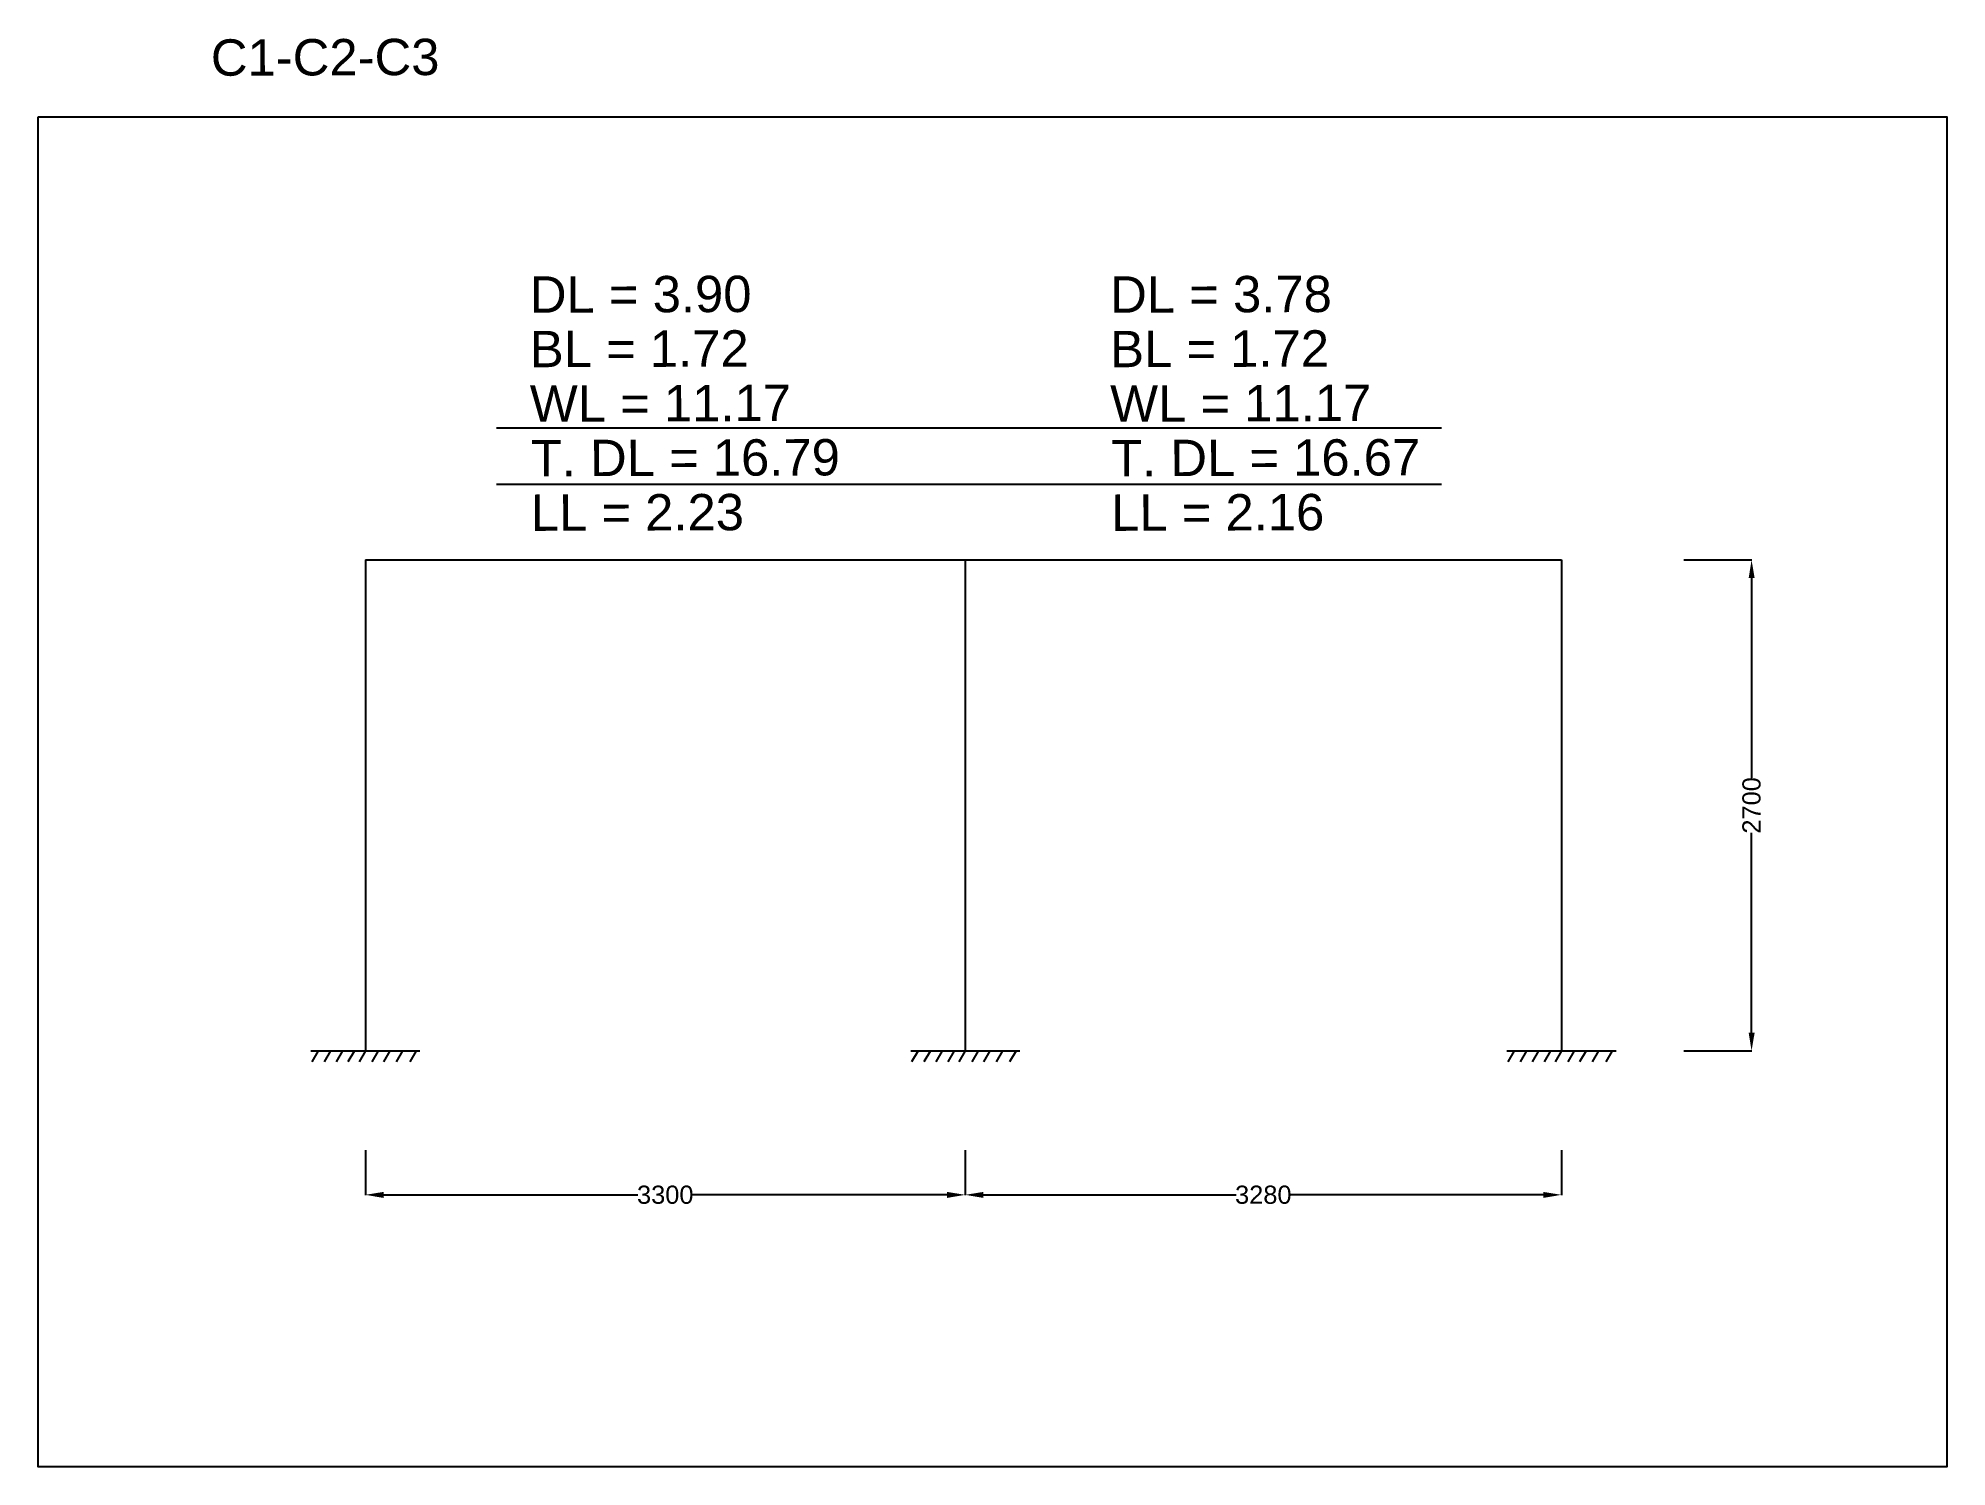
# Model space of a CAD drawing. Header units: millimetres. Extents: x 0 to 454357, y 0 to 194260.
# Drawn here: x 183255 to 193755, y 70750 to 78608 of the extents above; entities that cross this region are included whole.
import ezdxf

# ---------------------------------------------------------------- set-up
doc = ezdxf.new("R2010")
doc.units = ezdxf.units.MM
doc.styles.get("Standard").update_dxf_attribs({"font": 'arial.ttf'})
doc.dimstyles.new('ISO-25', dxfattribs={"dimtxt": 100, "dimasz": 100, "dimexe": 1.25, "dimexo": 100, "dimgap": 1, "dimtad": 0, "dimdec": 0, "dimtxsty": 'Standard', "dimcen": 2.5, "dimadec": 0, "dimazin": 0, "dimtfac": 1, "dimtdec": 0, "dimtmove": 0, "dimatfit": 3, "dimfxl": 1, "dimarcsym": 0})

msp = doc.modelspace()

# ---------------------------------------------------------------- texts
at = {"color": 0}
for s, p in [('C1-C2-C3', (184205.6, 78401.2)), ('DL = 3.90', (185960.5, 77097.9)), ('DL = 3.78', (189153, 77097.9)), ('BL = 1.72', (185960.5, 76797.9)), ('BL = 1.72', (189153, 76797.9)), ('WL = 11.17', (185960.5, 76497.9)), ('WL = 11.17', (189153, 76497.9)), ('T. DL = 16.79', (185965.5, 76197.9)), ('T. DL = 16.67', (189158, 76197.9)), ('LL = 2.23', (185965.5, 75897.9)), ('LL = 2.16', (189158, 75897.9))]:
    msp.add_text(s, height=200, rotation=0.17556, dxfattribs=at).set_placement(p)

# ---------------------------------------------------------------- blocks, each defined once
blk = doc.blocks.new('*D75')
at = {"color": 0, "lineweight": -2, "transparency": 16777216}
for p, q in [((185055, 72491), (185055, 72244)), ((188355, 72491), (188355, 72244)), ((185155, 72246), (186555, 72246)), ((188255, 72246), (186855, 72246))]:
    blk.add_line(p, q, dxfattribs=at)
at = {"color": 0, "transparency": 16777216}
for points in [[(185155, 72262), (185155, 72229), (185055, 72246)], [(188255, 72262), (188255, 72229), (188355, 72246)]]:
    blk.add_solid(points, dxfattribs=at)
at = {"layer": 'Defpoints', "color": 0, "transparency": 16777216}
for p in [(185055, 72591), (188355, 72591), (188355, 72246)]:
    blk.add_point(p, dxfattribs=at)
at = {"color": 0, "transparency": 16777216, "insert": (186705, 72246), "char_height": 100, "attachment_point": 5}
blk.add_mtext('3300', dxfattribs=at)
blk = doc.blocks.new('*D76')
at = {"color": 0, "lineweight": -2, "transparency": 16777216}
for p, q in [((188355, 72491), (188355, 72244)), ((191635, 72491), (191635, 72244)), ((188455, 72246), (189845, 72246)), ((191535, 72246), (190145, 72246))]:
    blk.add_line(p, q, dxfattribs=at)
at = {"color": 0, "transparency": 16777216}
for points in [[(188455, 72262), (188455, 72229), (188355, 72246)], [(191535, 72262), (191535, 72229), (191635, 72246)]]:
    blk.add_solid(points, dxfattribs=at)
at = {"layer": 'Defpoints', "color": 0, "transparency": 16777216}
for p in [(188355, 72591), (191635, 72591), (191635, 72246)]:
    blk.add_point(p, dxfattribs=at)
at = {"color": 0, "transparency": 16777216, "insert": (189995, 72246), "char_height": 100, "attachment_point": 5}
blk.add_mtext('3280', dxfattribs=at)
blk = doc.blocks.new('*D77')
at = {"color": 0, "lineweight": -2, "transparency": 16777216}
for p, q in [((192309, 75738), (192683, 75738)), ((192681, 75638), (192681, 74539)), ((192681, 73138), (192681, 74237)), ((192309, 73038), (192683, 73038))]:
    blk.add_line(p, q, dxfattribs=at)
at = {"color": 0, "transparency": 16777216}
for points in [[(192665, 75638), (192698, 75638), (192681, 75738)], [(192665, 73138), (192698, 73138), (192681, 73038)]]:
    blk.add_solid(points, dxfattribs=at)
at = {"layer": 'Defpoints', "color": 0, "transparency": 16777216}
for p in [(192209, 75738), (192209, 73038), (192681, 73038)]:
    blk.add_point(p, dxfattribs=at)
at = {"color": 0, "transparency": 16777216, "insert": (192681, 74388), "char_height": 100, "attachment_point": 5, "rotation": 90}
blk.add_mtext('2700', dxfattribs=at)

# ---------------------------------------------------------------- dimensions: what is measured, and where the dimension line sits
dim = msp.add_linear_dim(base=(192681.3, 73038.3), p1=(192208.9, 75738.3), p2=(192208.9, 73038.3), angle=90, dimstyle='ISO-25')
dim.commit()
dim.dimension.update_dxf_attribs({"geometry": '*D77', "text_midpoint": (192681.3, 74388.3)})
dim = msp.add_linear_dim(base=(188355.3, 72245.7), p1=(185055.3, 72591.4), p2=(188355.3, 72591.4), dimstyle='ISO-25')
dim.commit()
dim.dimension.update_dxf_attribs({"geometry": '*D75', "text_midpoint": (186705.3, 72245.7)})
dim = msp.add_linear_dim(base=(191635.3, 72245.7), p1=(188355.3, 72591.4), p2=(191635.3, 72591.4), dimstyle='ISO-25', override={"dimtmove": 1})
dim.commit()
dim.dimension.update_dxf_attribs({"geometry": '*D76', "text_midpoint": (189995.3, 72245.7)})

# ---------------------------------------------------------------- linework, layer by layer
for p, q in [((185777.2, 76464.6), (190975, 76464.6)), ((185777.2, 76155.7), (190975, 76155.7)), ((185055.3, 75738.3), (185055.3, 73038.3)), ((185055.3, 75738.3), (188355.3, 75738.3)), ((188355.3, 75738.3), (188355.3, 73038.3)), ((188355.3, 75738.3), (191635.3, 75738.3)), ((191635.3, 75738.3), (191635.3, 73038.3)), ((184755.3, 73038.3), (185355.3, 73038.3)), ((184795.5, 73038.3), (184760.3, 72977.2)), ((184863.5, 73038.3), (184828.3, 72977.2)), ((184929.1, 73038.3), (184894, 72977.2)), ((184994.8, 73038.3), (184959.6, 72977.2)), ((185055.3, 73038.3), (185020.2, 72977.2)), ((185126, 73038.3), (185090.9, 72977.2)), ((185190.5, 73038.3), (185155.3, 72977.2)), ((185259.7, 73038.3), (185224.5, 72977.2)), ((185334.7, 73038.3), (185299.5, 72977.2)), ((188055.3, 73038.3), (188655.3, 73038.3)), ((188095.5, 73038.3), (188060.3, 72977.2)), ((188163.5, 73038.3), (188128.3, 72977.2)), ((188229.1, 73038.3), (188194, 72977.2)), ((188294.8, 73038.3), (188259.6, 72977.2)), ((188355.3, 73038.3), (188320.2, 72977.2)), ((188426, 73038.3), (188390.9, 72977.2)), ((188490.5, 73038.3), (188455.3, 72977.2)), ((188559.7, 73038.3), (188524.5, 72977.2)), ((188634.7, 73038.3), (188599.5, 72977.2)), ((191335.3, 73038.3), (191935.3, 73038.3)), ((191375.5, 73038.3), (191340.3, 72977.2)), ((191443.5, 73038.3), (191408.3, 72977.2)), ((191509.1, 73038.3), (191474, 72977.2)), ((191574.8, 73038.3), (191539.6, 72977.2)), ((191635.3, 73038.3), (191600.2, 72977.2)), ((191706, 73038.3), (191670.9, 72977.2)), ((191770.5, 73038.3), (191735.3, 72977.2)), ((191839.7, 73038.3), (191804.5, 72977.2)), ((191914.7, 73038.3), (191879.5, 72977.2))]:
    msp.add_line(p, q)
msp.add_lwpolyline([(183255.2, 78175), (193755.2, 78175), (193755.2, 70750), (183255.2, 70750)], close=True)

msp.set_redraw_order([(e.dxf.handle, doc.entitydb.next_handle()) for e in msp.query("TEXT MTEXT ATTDEF DIMENSION ARC_DIMENSION")])  # texts and dimensions are drawn at this point

doc.saveas('drawing.dxf')
